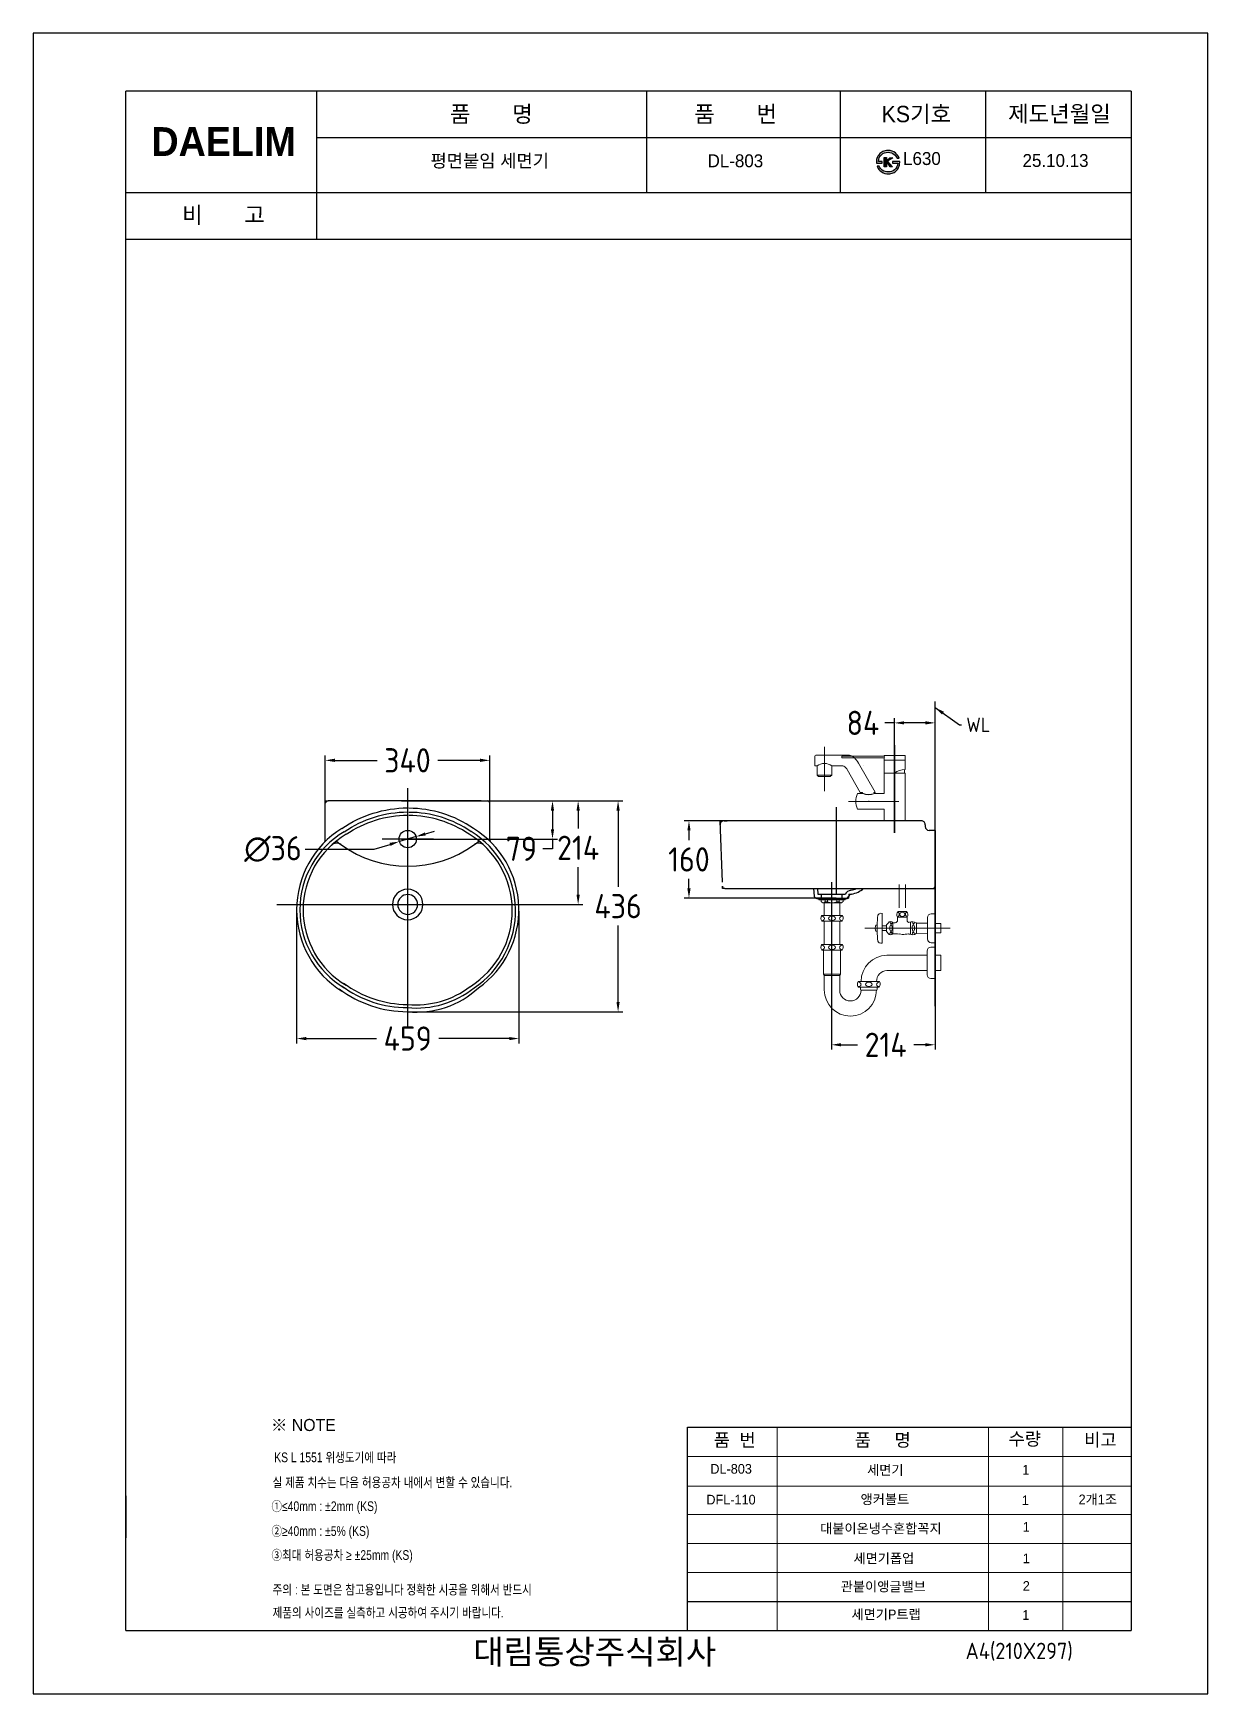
# Model space of a CAD drawing. Header units: millimetres. Extents: x 2401 to 4826, y 45 to 3475.
import ezdxf
from ezdxf.lldxf.tags import DXFTag

# ---------------------------------------------------------------- set-up
doc = ezdxf.new("R2010")
doc.units = ezdxf.units.MM
doc.header["$LTSCALE"] = 0.2
for name, color, linetype in [('2', 2, 'HIDDEN'), ('CENTER', 2, 'CENTER'), ('GAIKEI', 7, 'Continuous'), ('NITENSASEN', 7, 'PHANTOM2'), ('YA', 7, 'Continuous')]:
    doc.layers.add(name, color=color, linetype=linetype)
for name, color, linetype, lineweight in [('4-in', 41, 'HIDDEN', 9), ('AM_4', 40, 'Continuous', 13), ('AM_7', 4, 'AM_ISO08W050', 9), ('DIM', 3, 'Continuous', 15), ('OUTLINE', 11, 'Continuous', 35)]:
    doc.layers.add(name, color=color, linetype=linetype, lineweight=lineweight)
doc.styles.add('h', font='', dxfattribs={"height": 28})
doc.styles.add('MtXpl_', font='')
doc.styles.get("Standard").update_dxf_attribs({"font": 'ISOCP.SHX', "bigfont": 'WHGTXT.SHX'})
doc.styles.add('굴림', font='')
doc.styles.add('스타일1', font='txt.shx', dxfattribs={"bigfont": 'ghs.shx'})
doc.styles.get('h').set_extended_font_data('Haansoft Batang')
doc.styles.get('MtXpl_').set_extended_font_data('Gulim')
doc.styles.get('굴림').set_extended_font_data('援대┝')
tags = doc.linetypes.add('AM_ISO08W050', pattern=[18, 12, -1.5, 3, -1.5]).pattern_tags.tags
tags[10:11] = [DXFTag(74, 4), DXFTag(75, 0), DXFTag(340, '0'), DXFTag(46, 1.0), DXFTag(50, 0.0), DXFTag(44, 0.0), DXFTag(45, 0.0)]
tags[8:9] = [DXFTag(74, 4), DXFTag(75, 0), DXFTag(340, '0'), DXFTag(46, 1.0), DXFTag(50, 0.0), DXFTag(44, 0.0), DXFTag(45, 0.0)]
tags[6:7] = [DXFTag(74, 4), DXFTag(75, 0), DXFTag(340, '0'), DXFTag(46, 1.0), DXFTag(50, 0.0), DXFTag(44, 0.0), DXFTag(45, 0.0)]
tags[4:5] = [DXFTag(74, 4), DXFTag(75, 0), DXFTag(340, '0'), DXFTag(46, 1.0), DXFTag(50, 0.0), DXFTag(44, 0.0), DXFTag(45, 0.0)]
tags = doc.linetypes.add('AM_ISO08W050x2', pattern=[9, 6, -0.75, 1.5, -0.75]).pattern_tags.tags
tags[10:11] = [DXFTag(74, 4), DXFTag(75, 0), DXFTag(340, '0'), DXFTag(46, 1.0), DXFTag(50, 0.0), DXFTag(44, 0.0), DXFTag(45, 0.0)]
tags[8:9] = [DXFTag(74, 4), DXFTag(75, 0), DXFTag(340, '0'), DXFTag(46, 1.0), DXFTag(50, 0.0), DXFTag(44, 0.0), DXFTag(45, 0.0)]
tags[6:7] = [DXFTag(74, 4), DXFTag(75, 0), DXFTag(340, '0'), DXFTag(46, 1.0), DXFTag(50, 0.0), DXFTag(44, 0.0), DXFTag(45, 0.0)]
tags[4:5] = [DXFTag(74, 4), DXFTag(75, 0), DXFTag(340, '0'), DXFTag(46, 1.0), DXFTag(50, 0.0), DXFTag(44, 0.0), DXFTag(45, 0.0)]
tags = doc.linetypes.add('CENTER', pattern=[50.8, 31.75, -6.35, 6.35, -6.35]).pattern_tags.tags
tags[10:11] = [DXFTag(74, 4), DXFTag(75, 0), DXFTag(340, '0'), DXFTag(46, 1.0), DXFTag(50, 0.0), DXFTag(44, 0.0), DXFTag(45, 0.0)]
tags[8:9] = [DXFTag(74, 4), DXFTag(75, 0), DXFTag(340, '0'), DXFTag(46, 1.0), DXFTag(50, 0.0), DXFTag(44, 0.0), DXFTag(45, 0.0)]
tags[6:7] = [DXFTag(74, 4), DXFTag(75, 0), DXFTag(340, '0'), DXFTag(46, 1.0), DXFTag(50, 0.0), DXFTag(44, 0.0), DXFTag(45, 0.0)]
tags[4:5] = [DXFTag(74, 4), DXFTag(75, 0), DXFTag(340, '0'), DXFTag(46, 1.0), DXFTag(50, 0.0), DXFTag(44, 0.0), DXFTag(45, 0.0)]
tags = doc.linetypes.add('CENTER2', pattern=[28.575, 19.05, -3.175, 3.175, -3.175]).pattern_tags.tags
tags[10:11] = [DXFTag(74, 4), DXFTag(75, 0), DXFTag(340, '0'), DXFTag(46, 1.0), DXFTag(50, 0.0), DXFTag(44, 0.0), DXFTag(45, 0.0)]
tags[8:9] = [DXFTag(74, 4), DXFTag(75, 0), DXFTag(340, '0'), DXFTag(46, 1.0), DXFTag(50, 0.0), DXFTag(44, 0.0), DXFTag(45, 0.0)]
tags[6:7] = [DXFTag(74, 4), DXFTag(75, 0), DXFTag(340, '0'), DXFTag(46, 1.0), DXFTag(50, 0.0), DXFTag(44, 0.0), DXFTag(45, 0.0)]
tags[4:5] = [DXFTag(74, 4), DXFTag(75, 0), DXFTag(340, '0'), DXFTag(46, 1.0), DXFTag(50, 0.0), DXFTag(44, 0.0), DXFTag(45, 0.0)]
tags = doc.linetypes.add('HIDDEN', pattern=[9.525, 6.35, -3.175]).pattern_tags.tags
tags[6:7] = [DXFTag(74, 4), DXFTag(75, 0), DXFTag(340, '0'), DXFTag(46, 1.0), DXFTag(50, 0.0), DXFTag(44, 0.0), DXFTag(45, 0.0)]
tags[4:5] = [DXFTag(74, 4), DXFTag(75, 0), DXFTag(340, '0'), DXFTag(46, 1.0), DXFTag(50, 0.0), DXFTag(44, 0.0), DXFTag(45, 0.0)]
tags = doc.linetypes.add('PHANTOM2', pattern=[31.75, 15.875, -3.175, 3.175, -3.175, 3.175, -3.175]).pattern_tags.tags
tags[14:15] = [DXFTag(74, 4), DXFTag(75, 0), DXFTag(340, '0'), DXFTag(46, 1.0), DXFTag(50, 0.0), DXFTag(44, 0.0), DXFTag(45, 0.0)]
tags[12:13] = [DXFTag(74, 4), DXFTag(75, 0), DXFTag(340, '0'), DXFTag(46, 1.0), DXFTag(50, 0.0), DXFTag(44, 0.0), DXFTag(45, 0.0)]
tags[10:11] = [DXFTag(74, 4), DXFTag(75, 0), DXFTag(340, '0'), DXFTag(46, 1.0), DXFTag(50, 0.0), DXFTag(44, 0.0), DXFTag(45, 0.0)]
tags[8:9] = [DXFTag(74, 4), DXFTag(75, 0), DXFTag(340, '0'), DXFTag(46, 1.0), DXFTag(50, 0.0), DXFTag(44, 0.0), DXFTag(45, 0.0)]
tags[6:7] = [DXFTag(74, 4), DXFTag(75, 0), DXFTag(340, '0'), DXFTag(46, 1.0), DXFTag(50, 0.0), DXFTag(44, 0.0), DXFTag(45, 0.0)]
tags[4:5] = [DXFTag(74, 4), DXFTag(75, 0), DXFTag(340, '0'), DXFTag(46, 1.0), DXFTag(50, 0.0), DXFTag(44, 0.0), DXFTag(45, 0.0)]
doc.dimstyles.get("Standard").update_dxf_attribs({"dimscale": 10, "dimtxt": 3, "dimasz": 2, "dimexe": 1, "dimexo": 0, "dimgap": 1, "dimtad": 0, "dimtih": 1, "dimtoh": 1, "dimdec": 0, "dimdsep": 46, "dimtxsty": 'Standard', "dimcen": 2, "dimadec": 0, "dimazin": 0, "dimtfac": 1, "dimtdec": 4, "dimtmove": 0, "dimatfit": 3, "dimfxl": 0, "dimtolj": 1, "dimtzin": 0, "dimarcsym": 0})

msp = doc.modelspace()

# ---------------------------------------------------------------- texts
at = {"color": 3, "style": '굴림', "width": 0.8}
for s, p in [('KS L 1551 위생도기에 따라', (2898.4, 523.6)), ('실 제품 치수는 다음 허용공차 내에서 변할 수 있습니다.', (2895, 471.9)), ('①≤40mm : ±2mm (KS)', (2892.7, 422.6)), ('②≥40mm : ±5%%% (KS)', (2892.7, 371.3)), ('③최대 허용공차 ≥ ±25mm (KS)', (2892.7, 321.8))]:
    msp.add_text(s, height=20, dxfattribs=at).set_placement(p)
at = {"color": 1, "style": '굴림', "width": 0.8}
for s, p in [('주의 : 본 도면은 참고용입니다 정확한 시공을 위해서 반드시', (2895, 250.3)), ('제품의 사이즈를 실측하고 시공하여 주시기 바랍니다.', (2895, 202.9))]:
    msp.add_text(s, height=20, dxfattribs=at).set_placement(p)
at = {"insert": (4327.5, 2061.9), "char_height": 30, "attachment_point": 1}
msp.add_mtext('WL', dxfattribs=at)
at = {"layer": '2', "style": 'MtXpl_'}
msp.add_text('※ NOTE', height=25, dxfattribs=at).set_placement((2891.6, 587.9))
at = {"layer": 'DIM', "color": 0, "attachment_point": 1, "style": '스타일1'}
for s, insert, char_height in [('{\\fGulim|b0|i0|c129|p50;품       명}', (3261.4, 3325.4), 33.819), ('{\\fGulim|b0|i0|c129|p50;품       번}', (3765.7, 3325.4), 33.819), ('{\\fGulim|b0|i0|c129|p50;KS기호}', (4152.5, 3325.4), 33.819), ('{\\fGulim|b0|i0|c129|p50;제도년월일}', (4413.9, 3325.9), 33.819), ('{\\fGulim|b0|i0|c129|p50;비       고}', (2708.1, 3117.1), 33.819), ('{\\fGulim|b0|i0|c129|p50;품  번}', (3806.1, 582.6), 26.746), ('{\\fGulim|b0|i0|c129|p50;품     명}', (4097.1, 582.8), 26.746), ('{\\fGulim|b0|i0|c129|p50;수량}', (4414.9, 585), 26.746), ('{\\fGulim|b0|i0|c129|p50;비고}', (4570.9, 583.1), 26.746), ('{\\fGulim|b0|i0|c129|p50;1\\P}', (4443.2, 517.9), 20), ('{\\fGulim|b0|i0|c129|p50;1\\P}', (4442.2, 454.9), 20), ('{\\fGulim|b0|i0|c129|p50;1\\P}', (4444.1, 399.9), 20), ('{\\fGulim|b0|i0|c129|p50;1\\P}', (4444.2, 334.9), 20), ('{\\fGulim|b0|i0|c129|p50;2\\P}', (4444.2, 277.9), 20), ('{\\fGulim|b0|i0|c129|p50;1\\P}', (4443.2, 217.9), 20)]:
    msp.add_mtext(s, dxfattribs=dict(at, insert=insert, char_height=char_height))
for s, insert, char_height, width in [('{\\fGulim|b0|i0|c129|p50; \\H0.79087x; 평면붙임 세면기}', (3199.1, 3225.3), 33.819, 702.697), ('{\\fGulim|b0|i0|c129|p50; \\H0.79087x; DL-803}', (3771.4, 3225.3), 33.819, 270.186), ('{\\fGulim|b0|i0|c129|p50;   \\H0.79087x;L630}', (4160.2, 3230), 33.819, 702.697), ('{\\fGulim|b0|i0|c129|p50; \\H0.79087x; 25.10.13}', (4421.8, 3225.9), 33.819, 270.186), ('{\\fGulim|b0|i0|c129|p50;DL-803}', (3799, 519.8), 20, 17), ('{\\fGulim|b0|i0|c129|p50;세면기}', (4122.7, 517.5), 20, 147), ('{\\fGulim|b0|i0|c129|p50;DFL-110}', (3790.8, 456.2), 20, 147), ('{\\fGulim|b0|i0|c129|p50;앵커볼트}', (4109.3, 457), 20, 212), ('{\\fGulim|b0|i0|c129|p50;2개1조}', (4559.5, 456.7), 20, 97.658), ('{\\fGulim|b0|i0|c129|p50;대붙이온냉수혼합꼭지}', (4025.7, 396.5), 20, 290), ('{\\fGulim|b0|i0|c129|p50;세면기폽업}', (4094.6, 334.8), 20, 315), ('{\\fGulim|b0|i0|c129|p50;관붙이앵글밸브}', (4068.3, 276.8), 20, 212), ('{\\fGulim|b0|i0|c129|p50;세면기P트랩}', (4090.5, 219.1), 20, 212), ('{\\fGulim|b0|i0|c129|p50;       대림통상주식회사\\P}', (3182.1, 156.8), 50, 1090)]:
    msp.add_mtext(s, dxfattribs=dict(at, insert=insert, char_height=char_height, width=width))
at = {"layer": 'YA', "color": 7}
msp.add_text('A4(210X297)', height=33.819, dxfattribs=at).set_placement((4326.1, 116.8))
at = {"layer": 'YA', "color": 7, "insert": (2644.9, 3281.4), "char_height": 59.437, "width": 290.871, "attachment_point": 1, "style": 'h'}
msp.add_mtext('{\\fHYGraphic-Medium|b1|i0|c129|p18;DAELIM}', dxfattribs=at)

# ---------------------------------------------------------------- blocks, each defined once
blk = doc.blocks.new('*D21')
at = {"layer": 'Defpoints', "color": 0, "linetype": 'Continuous'}
for p in [(3343.6, 1973.4), (3003.6, 1889.7), (3343.6, 1889.7)]:
    blk.add_point(p, dxfattribs=at)
at = {"layer": 'GAIKEI', "color": 0, "linetype": 'Continuous', "lineweight": -2}
for p, q in [((3003.6, 1889.7), (3003.6, 1983.4)), ((3023.6, 1973.4), (3111.1, 1973.4)), ((3323.6, 1973.4), (3236.1, 1973.4)), ((3343.6, 1889.7), (3343.6, 1983.4))]:
    blk.add_line(p, q, dxfattribs=at)
at = {"layer": 'GAIKEI', "color": 0, "linetype": 'Continuous'}
for points in [[(3023.6, 1976.8), (3023.6, 1970.1), (3003.6, 1973.4)], [(3323.6, 1976.8), (3323.6, 1970.1), (3343.6, 1973.4)]]:
    blk.add_solid(points, dxfattribs=at)
at = {"layer": 'GAIKEI', "color": 0, "linetype": 'Continuous', "insert": (3173.6, 1973.4), "char_height": 50, "attachment_point": 5}
blk.add_mtext('\\A1;340', dxfattribs=at)
blk = doc.blocks.new('*D13')
at = {"layer": 'Defpoints', "color": 0, "linetype": 'Continuous'}
for p in [(3174.1, 1889.7), (3174.6, 1454.1), (3608.5, 1454.1)]:
    blk.add_point(p, dxfattribs=at)
at = {"layer": 'GAIKEI', "color": 0, "linetype": 'Continuous', "lineweight": -2}
for p, q in [((3174.1, 1889.7), (3618.5, 1889.7)), ((3608.5, 1869.7), (3608.5, 1712.2)), ((3608.5, 1474.1), (3608.5, 1632.2)), ((3174.6, 1454.1), (3618.5, 1454.1))]:
    blk.add_line(p, q, dxfattribs=at)
at = {"layer": 'GAIKEI', "color": 0, "linetype": 'Continuous'}
for points in [[(3605.2, 1869.7), (3611.8, 1869.7), (3608.5, 1889.7)], [(3605.2, 1474.1), (3611.8, 1474.1), (3608.5, 1454.1)]]:
    blk.add_solid(points, dxfattribs=at)
at = {"layer": 'GAIKEI', "color": 0, "linetype": 'Continuous', "insert": (3608.5, 1672.2), "char_height": 50, "attachment_point": 5}
blk.add_mtext('\\A1;436', dxfattribs=at)
blk = doc.blocks.new('*D14')
at = {"layer": 'Defpoints', "color": 0, "linetype": 'Continuous'}
for p in [(2944.6, 1664.7), (3403.6, 1661.5), (3403.6, 1398.7)]:
    blk.add_point(p, dxfattribs=at)
at = {"layer": 'GAIKEI', "color": 0, "linetype": 'Continuous', "lineweight": -2}
for p, q in [((2944.6, 1664.7), (2944.6, 1388.7)), ((3403.6, 1661.5), (3403.6, 1388.7)), ((2964.6, 1398.7), (3109.8, 1398.7)), ((3383.6, 1398.7), (3238.4, 1398.7))]:
    blk.add_line(p, q, dxfattribs=at)
at = {"layer": 'GAIKEI', "color": 0, "linetype": 'Continuous'}
for points in [[(2964.6, 1402), (2964.6, 1395.3), (2944.6, 1398.7)], [(3383.6, 1402), (3383.6, 1395.3), (3403.6, 1398.7)]]:
    blk.add_solid(points, dxfattribs=at)
at = {"layer": 'GAIKEI', "color": 0, "linetype": 'Continuous', "insert": (3174.1, 1398.7), "char_height": 50, "attachment_point": 5}
blk.add_mtext('\\A1;459', dxfattribs=at)
blk = doc.blocks.new('*D15')
at = {"layer": 'Defpoints', "color": 0, "linetype": 'Continuous'}
for p in [(3174.1, 1889.7), (3174.1, 1675.7), (3526, 1675.7)]:
    blk.add_point(p, dxfattribs=at)
at = {"layer": 'GAIKEI', "color": 0, "linetype": 'Continuous', "lineweight": -2}
for p, q in [((3174.1, 1889.7), (3536, 1889.7)), ((3526, 1869.7), (3526, 1832.7)), ((3526, 1695.7), (3526, 1752.7)), ((3174.1, 1675.7), (3536, 1675.7))]:
    blk.add_line(p, q, dxfattribs=at)
at = {"layer": 'GAIKEI', "color": 0, "linetype": 'Continuous'}
for points in [[(3522.7, 1869.7), (3529.4, 1869.7), (3526, 1889.7)], [(3522.7, 1695.7), (3529.4, 1695.7), (3526, 1675.7)]]:
    blk.add_solid(points, dxfattribs=at)
at = {"layer": 'GAIKEI', "color": 0, "linetype": 'Continuous', "insert": (3526, 1792.7), "char_height": 50, "attachment_point": 5}
blk.add_mtext('\\A1;214', dxfattribs=at)
blk = doc.blocks.new('*D16')
at = {"layer": 'Defpoints', "color": 0, "linetype": 'Continuous'}
for p in [(4049.1, 1721.7), (4263.1, 1721.7), (4049.1, 1385.8)]:
    blk.add_point(p, dxfattribs=at)
at = {"layer": 'GAIKEI', "color": 0, "linetype": 'Continuous', "lineweight": -2}
for p, q in [((4049.1, 1721.7), (4049.1, 1375.8)), ((4263.1, 1721.7), (4263.1, 1375.8)), ((4069.1, 1385.8), (4103, 1385.8)), ((4243.1, 1385.8), (4219.3, 1385.8))]:
    blk.add_line(p, q, dxfattribs=at)
at = {"layer": 'GAIKEI', "color": 0, "linetype": 'Continuous'}
for points in [[(4069.1, 1389.2), (4069.1, 1382.5), (4049.1, 1385.8)], [(4243.1, 1389.2), (4243.1, 1382.5), (4263.1, 1385.8)]]:
    blk.add_solid(points, dxfattribs=at)
at = {"layer": 'GAIKEI', "color": 0, "linetype": 'Continuous', "insert": (4161.1, 1385.8), "char_height": 50, "attachment_point": 5}
blk.add_mtext('\\A1;214', dxfattribs=at)
blk = doc.blocks.new('*D17')
at = {"layer": 'Defpoints', "color": 0, "linetype": 'Continuous'}
for p in [(4059.1, 1848.7), (3754.9, 1688.7), (4059.2, 1688.7)]:
    blk.add_point(p, dxfattribs=at)
at = {"layer": 'GAIKEI', "color": 0, "linetype": 'Continuous', "lineweight": -2}
for p, q in [((4059.1, 1848.7), (3744.9, 1848.7)), ((3754.9, 1828.7), (3754.9, 1808.7)), ((3754.9, 1708.7), (3754.9, 1728.7)), ((4059.2, 1688.7), (3744.9, 1688.7))]:
    blk.add_line(p, q, dxfattribs=at)
at = {"layer": 'GAIKEI', "color": 0, "linetype": 'Continuous'}
for points in [[(3751.6, 1828.7), (3758.2, 1828.7), (3754.9, 1848.7)], [(3751.6, 1708.7), (3758.2, 1708.7), (3754.9, 1688.7)]]:
    blk.add_solid(points, dxfattribs=at)
at = {"layer": 'GAIKEI', "color": 0, "linetype": 'Continuous', "insert": (3754.9, 1768.7), "char_height": 50, "attachment_point": 5}
blk.add_mtext('\\A1;160', dxfattribs=at)
blk = doc.blocks.new('*D18')
at = {"layer": 'Defpoints', "color": 0, "linetype": 'Continuous'}
for p in [(3161.1, 1889.7), (3161.1, 1810.7), (3473.1, 1810.7)]:
    blk.add_point(p, dxfattribs=at)
at = {"layer": 'GAIKEI', "color": 0, "linetype": 'Continuous', "lineweight": -2}
for p, q in [((3161.1, 1889.7), (3483.1, 1889.7)), ((3473.1, 1869.7), (3473.1, 1830.7)), ((3161.1, 1810.7), (3483.1, 1810.7)), ((3473.1, 1790.7), (3453.1, 1790.7)), ((3473.1, 1810.7), (3473.1, 1790.7))]:
    blk.add_line(p, q, dxfattribs=at)
at = {"layer": 'GAIKEI', "color": 0, "linetype": 'Continuous'}
for points in [[(3469.7, 1869.7), (3476.4, 1869.7), (3473.1, 1889.7)], [(3469.7, 1830.7), (3476.4, 1830.7), (3473.1, 1810.7)]]:
    blk.add_solid(points, dxfattribs=at)
at = {"layer": 'GAIKEI', "color": 0, "linetype": 'Continuous', "insert": (3408.8, 1790.7), "char_height": 50, "attachment_point": 5}
blk.add_mtext('\\A1;79', dxfattribs=at)
blk = doc.blocks.new('*D19')
at = {"layer": 'Defpoints', "color": 0, "linetype": 'Continuous'}
for p in [(3156.8, 1805.6), (3191.4, 1815.8)]:
    blk.add_point(p, dxfattribs=at)
at = {"layer": 'GAIKEI', "color": 0, "linetype": 'Continuous', "lineweight": -2}
for p, q in [((3210.5, 1821.5), (3229.7, 1827.2)), ((2962, 1790.2), (3105, 1790.2)), ((3105, 1790.2), (3137.7, 1799.9)), ((3191.4, 1815.8), (3156.8, 1805.6))]:
    blk.add_line(p, q, dxfattribs=at)
at = {"layer": 'GAIKEI', "color": 0, "linetype": 'Continuous'}
for points in [[(3209.6, 1824.7), (3211.5, 1818.3), (3191.4, 1815.8)], [(3136.7, 1803.1), (3138.6, 1796.7), (3156.8, 1805.6)]]:
    blk.add_solid(points, dxfattribs=at)
at = {"layer": 'GAIKEI', "color": 0, "linetype": 'Continuous', "insert": (2895.8, 1790.2), "char_height": 50, "attachment_point": 5}
blk.add_mtext('\\A1;∅36', dxfattribs=at)
blk = doc.blocks.new('*D20')
at = {"layer": 'Defpoints', "color": 0, "linetype": 'Continuous'}
for p in [(4179.1, 2050.8), (4179.1, 1824), (4263.1, 1824)]:
    blk.add_point(p, dxfattribs=at)
at = {"layer": 'GAIKEI', "color": 0, "linetype": 'Continuous', "lineweight": -2}
for p, q in [((4179.1, 1824), (4179.1, 2060.8)), ((4263.1, 1824), (4263.1, 2060.8)), ((4179.1, 2050.8), (4159.1, 2050.8)), ((4243.1, 2050.8), (4199.1, 2050.8))]:
    blk.add_line(p, q, dxfattribs=at)
at = {"layer": 'GAIKEI', "color": 0, "linetype": 'Continuous'}
for points in [[(4199.1, 2054.2), (4199.1, 2047.5), (4179.1, 2050.8)], [(4243.1, 2054.2), (4243.1, 2047.5), (4263.1, 2050.8)]]:
    blk.add_solid(points, dxfattribs=at)
at = {"layer": 'GAIKEI', "color": 0, "linetype": 'Continuous', "insert": (4114.1, 2050.8), "char_height": 50, "attachment_point": 5}
blk.add_mtext('\\A1;84', dxfattribs=at)

# ---------------------------------------------------------------- dimensions: what is measured, and where the dimension line sits
at = {"layer": 'GAIKEI', "linetype": 'Continuous'}
for base, p1, p2, picture, middle in [((4179.1, 2050.8), (4263.1, 1824), (4179.1, 1824), '*D20', (4114.1, 2050.8)), ((3403.6, 1398.7), (2944.6, 1664.7), (3403.6, 1661.5), '*D14', (3174.1, 1398.7))]:
    dim = msp.add_linear_dim(base=base, p1=p1, p2=p2, dimstyle='Standard', override={"dimtxt": 5, "dimgap": 1.5}, dxfattribs=at)
    dim.commit()
    dim.dimension.update_dxf_attribs({"geometry": picture, "text_midpoint": middle})
for base, p1, p2, override, picture, middle in [((3343.6, 1973.4), (3003.6, 1889.7), (3343.6, 1889.7), {"dimtxt": 5, "dimgap": 1.5}, '*D21', (3173.6, 1973.4)), ((4049.1, 1385.8), (4263.1, 1721.7), (4049.1, 1721.7), {"dimtxt": 5, "dimgap": 1.5, "dimtfill": 0}, '*D16', (4161.1, 1385.8))]:
    dim = msp.add_linear_dim(base=base, p1=p1, p2=p2, dimstyle='Standard', override=override, dxfattribs=at)
    dim.commit()
    dim.dimension.update_dxf_attribs({"geometry": picture, "text_midpoint": middle, "dimtype": 160})
for base, p1, p2, picture, middle in [((3473.1, 1810.7), (3161.1, 1889.7), (3161.1, 1810.7), '*D18', (3408.8, 1790.7)), ((3754.9, 1688.7), (4059.1, 1848.7), (4059.2, 1688.7), '*D17', (3754.9, 1768.7))]:
    dim = msp.add_linear_dim(base=base, p1=p1, p2=p2, angle=90, dimstyle='Standard', override={"dimtxt": 5, "dimgap": 1.5}, dxfattribs=at)
    dim.commit()
    dim.dimension.update_dxf_attribs({"geometry": picture, "text_midpoint": middle})
for base, p2, picture, middle in [((3608.5, 1454.1), (3174.6, 1454.1), '*D13', (3608.5, 1672.2)), ((3526, 1675.7), (3174.1, 1675.7), '*D15', (3526, 1792.7))]:
    dim = msp.add_linear_dim(base=base, p1=(3174.1, 1889.7), p2=p2, angle=90, dimstyle='Standard', override={"dimtxt": 5, "dimgap": 1.5}, dxfattribs=at)
    dim.commit()
    dim.dimension.update_dxf_attribs({"geometry": picture, "text_midpoint": middle, "dimtype": 160})
dim = msp.add_diameter_dim_2p(p1=(3191.4, 1815.8), p2=(3156.8, 1805.6), dimstyle='Standard', override={"dimtxt": 5, "dimgap": 1.5}, dxfattribs=at)
dim.commit()
dim.dimension.update_dxf_attribs({"geometry": '*D19', "text_midpoint": (2895.8, 1790.2), "dimtype": 163})

# ---------------------------------------------------------------- hatches: boundary and pattern name
at = {"layer": 'DIM'}
h = msp.add_hatch(color=0, dxfattribs=at)
h.dxf.hatch_style = 1
edge = h.paths.add_edge_path()
edge.add_spline(control_points=[(4152.2, 3224.5), (4155.9, 3227.8), (4160.6, 3229.5), (4166.2, 3229.5)], knot_values=[9, 9, 9, 9, 10, 10, 10, 10], degree=3, periodic=0)
edge.add_spline(control_points=[(4166.2, 3229.5), (4170.8, 3229.5), (4175, 3228.1), (4178.7, 3225.2)], knot_values=[8, 8, 8, 8, 9, 9, 9, 9], degree=3, periodic=0)
edge.add_spline(control_points=[(4178.7, 3225.2), (4181.6, 3222.8), (4183.6, 3220.2), (4184.5, 3217.4)], knot_values=[7, 7, 7, 7, 8, 8, 8, 8], degree=3, periodic=0)
edge.add_spline(control_points=[(4184.5, 3217.4), (4184.5, 3217.4), (4189.2, 3217.4), (4189.2, 3217.4)], knot_values=[6.00001, 6.00001, 6.00001, 6.00001, 7, 7, 7, 7], degree=3, periodic=0)
edge.add_spline(control_points=[(4189.2, 3217.4), (4187.4, 3221.8), (4184.7, 3225.4), (4181.3, 3228.1)], knot_values=[5, 5, 5, 5, 6, 6, 6, 6], degree=3, periodic=0)
edge.add_spline(control_points=[(4181.3, 3228.1), (4177.1, 3231.5), (4171.9, 3233.2), (4165.7, 3233.3)], knot_values=[4, 4, 4, 4, 5, 5, 5, 5], degree=3, periodic=0)
edge.add_spline(control_points=[(4165.7, 3233.3), (4161.8, 3233.2), (4158.2, 3232.4), (4155, 3230.9)], knot_values=[3, 3, 3, 3, 4, 4, 4, 4], degree=3, periodic=0)
edge.add_spline(control_points=[(4155, 3230.9), (4152, 3229.6), (4149.5, 3227.6), (4147.4, 3225)], knot_values=[2, 2, 2, 2, 3, 3, 3, 3], degree=3, periodic=0)
edge.add_spline(control_points=[(4147.4, 3225), (4145.4, 3222.7), (4143.9, 3219.9), (4143, 3216.8)], knot_values=[1, 1, 1, 1, 2, 2, 2, 2], degree=3, periodic=0)
edge.add_spline(control_points=[(4143, 3216.8), (4142.1, 3213.7), (4141.7, 3210.5), (4141.9, 3207.2)], knot_values=[0, 0, 0, 0, 1, 1, 1, 1], degree=3, periodic=0)
edge.add_spline(control_points=[(4141.9, 3207.2), (4141.9, 3207.2), (4141.9, 3207.2), (4141.9, 3207.2), (4141.9, 3207.2), (4153.9, 3207.2), (4153.9, 3207.2), (4153.9, 3207.2), (4153.9, 3210.8), (4153.9, 3210.8), (4153.9, 3210.8), (4146.1, 3210.8), (4146.1, 3210.8)], knot_values=[11.00004, 11.00004, 11.00004, 11.00004, 12, 12, 12, 13, 13, 13, 14, 14, 14, 14.99996, 14.99996, 14.99996, 14.99996], degree=3, periodic=0)
edge.add_spline(control_points=[(4146.1, 3210.8), (4146.1, 3210.8), (4146.1, 3210.8), (4146.1, 3210.8)], knot_values=[11, 11, 11, 11, 11.00004, 11.00004, 11.00004, 11.00004], degree=3, periodic=0)
edge.add_spline(control_points=[(4146.1, 3210.8), (4146.4, 3216.5), (4148.4, 3221), (4152.2, 3224.5)], knot_values=[10, 10, 10, 10, 11, 11, 11, 11], degree=3, periodic=0)
h = msp.add_hatch(color=0, dxfattribs=at)
h.dxf.hatch_style = 1
edge = h.paths.add_edge_path()
edge.add_spline(control_points=[(4167.1, 3188.8), (4162.1, 3188.6), (4157.7, 3189.8), (4154.1, 3192.6)], knot_values=[8, 8, 8, 8, 9, 9, 9, 9], degree=3, periodic=0)
edge.add_spline(control_points=[(4154.1, 3192.6), (4151.7, 3194.6), (4149.5, 3197.3), (4147.7, 3200.8)], knot_values=[7, 7, 7, 7, 8, 8, 8, 8], degree=3, periodic=0)
edge.add_spline(control_points=[(4147.7, 3200.8), (4147.7, 3200.8), (4143.3, 3200.8), (4143.3, 3200.8)], knot_values=[6.00001, 6.00001, 6.00001, 6.00001, 7, 7, 7, 7], degree=3, periodic=0)
edge.add_spline(control_points=[(4143.3, 3200.8), (4145.4, 3195.5), (4148.6, 3191.5), (4152.9, 3188.8)], knot_values=[5, 5, 5, 5, 6, 6, 6, 6], degree=3, periodic=0)
edge.add_spline(control_points=[(4152.9, 3188.8), (4157, 3186.2), (4161.7, 3184.9), (4167.1, 3184.9)], knot_values=[4, 4, 4, 4, 5, 5, 5, 5], degree=3, periodic=0)
edge.add_spline(control_points=[(4167.1, 3184.9), (4170.4, 3184.9), (4173.5, 3185.6), (4176.4, 3186.9)], knot_values=[3, 3, 3, 3, 4, 4, 4, 4], degree=3, periodic=0)
edge.add_spline(control_points=[(4176.4, 3186.9), (4179.3, 3188.2), (4181.8, 3190), (4183.9, 3192.4)], knot_values=[2, 2, 2, 2, 3, 3, 3, 3], degree=3, periodic=0)
edge.add_spline(control_points=[(4183.9, 3192.4), (4186, 3194.8), (4187.6, 3197.5), (4188.7, 3200.7)], knot_values=[1, 1, 1, 1, 2, 2, 2, 2], degree=3, periodic=0)
edge.add_spline(control_points=[(4188.7, 3200.7), (4189.8, 3203.9), (4190.4, 3207.2), (4190.3, 3210.8)], knot_values=[0, 0, 0, 0, 1, 1, 1, 1], degree=3, periodic=0)
edge.add_spline(control_points=[(4190.3, 3210.8), (4190.3, 3210.8), (4190.3, 3210.8), (4190.3, 3210.8), (4190.3, 3210.8), (4174.9, 3210.8), (4174.9, 3210.8), (4174.9, 3210.8), (4174.9, 3207.2), (4174.9, 3207.2), (4174.9, 3207.2), (4186.1, 3207.2), (4186.1, 3207.2)], knot_values=[11.00004, 11.00004, 11.00004, 11.00004, 12, 12, 12, 13, 13, 13, 14, 14, 14, 14.99996, 14.99996, 14.99996, 14.99996], degree=3, periodic=0)
edge.add_spline(control_points=[(4186.1, 3207.2), (4186.1, 3207.2), (4186.1, 3207.2), (4186.1, 3207.2)], knot_values=[11, 11, 11, 11, 11.00004, 11.00004, 11.00004, 11.00004], degree=3, periodic=0)
edge.add_spline(control_points=[(4186.1, 3207.2), (4185.6, 3201.2), (4183.3, 3196.5), (4179.1, 3193.1)], knot_values=[10, 10, 10, 10, 11, 11, 11, 11], degree=3, periodic=0)
edge.add_spline(control_points=[(4179.1, 3193.1), (4175.5, 3190.2), (4171.5, 3188.8), (4167.1, 3188.8)], knot_values=[9, 9, 9, 9, 10, 10, 10, 10], degree=3, periodic=0)
h = msp.add_hatch(color=0, dxfattribs=at)
h.dxf.hatch_style = 1
h.paths.add_polyline_path([(4162.6, 3211.8), (4162.6, 3218.5), (4158.2, 3218.5), (4158.2, 3199.6), (4162.6, 3199.6), (4162.6, 3206.3), (4164.7, 3208.2), (4170.1, 3199.6), (4175.1, 3199.6), (4164.7, 3210.9), (4175.6, 3218.3), (4169.8, 3218.3)])

# ---------------------------------------------------------------- linework, layer by layer
for p, q in [((3003.6, 1889.7), (3009.6, 1889.7)), ((3338.6, 1889.7), (3343.6, 1889.7)), ((3827.5, 1848.7), (3834.1, 1848.7)), ((3343.6, 1810), (3343.6, 1813.5)), ((3824.1, 1708.7), (3824, 1713.5)), ((3829, 1708.7), (3824.1, 1708.7))]:
    msp.add_line(p, q)
at = {"color": 0}
for p, q in [((4013.7, 1693.1), (4014.1, 1688.7)), ((4018.6, 1688.7), (4014.1, 1688.7)), ((4079.7, 1688.7), (4084.1, 1688.7)), ((4085, 1696.7), (4084.1, 1688.7)), ((4258.1, 1708.7), (4263.1, 1708.7)), ((4263.1, 1713.7), (4263.1, 1708.7))]:
    msp.add_line(p, q, dxfattribs=at)
for start, end in [(231.1161, 234.0148), (305.9852, 308.8297)]:
    msp.add_arc((3174.1, 1989.4), 234.7, start, end)
for centre, radius, start, end in [((4079.7, 1693.7), 5, 340.3475, 353.7464), ((4083.1, 1746.7), 50, 272.1845, 278.7189)]:
    msp.add_arc(centre, radius, start, end, dxfattribs=at)
at = {"layer": '4-in', "color": 0, "linetype": 'HIDDEN'}
for p, q in [((4189.2, 1716.7), (4189.2, 1669)), ((4201.9, 1716.7), (4201.9, 1669)), ((4022.5, 1687.3), (4022.7, 1687.1)), ((4022.7, 1687.1), (4078.4, 1687.1)), ((4023.7, 1685.5), (4022.7, 1687.1)), ((4077.4, 1685.5), (4023.7, 1685.5)), ((4028, 1685.5), (4028, 1681.8)), ((4036.2, 1681.2), (4032.5, 1679.1)), ((4036.2, 1685.5), (4036.2, 1681.2)), ((4041, 1681.2), (4036.2, 1681.2)), ((4041, 1681.2), (4041, 1685.5)), ((4060.1, 1681.2), (4060.1, 1685.5)), ((4060.1, 1681.2), (4064.8, 1681.2)), ((4064.8, 1685.5), (4064.8, 1681.2)), ((4064.8, 1681.2), (4068.6, 1679.1)), ((4073.1, 1685.5), (4073.1, 1681.8)), ((4077.4, 1685.5), (4078.3, 1687)), ((4078.5, 1687.2), (4078.3, 1687)), ((4028.8, 1652.9), (4071.7, 1652.9)), ((4031.5, 1679.1), (4069.7, 1679.1)), ((4034.4, 1652.9), (4034.4, 1679.9)), ((4066.2, 1652.9), (4066.2, 1679.9)), ((4153.8, 1657.4), (4153.8, 1626.6)), ((4185.8, 1649.4), (4185.8, 1643.1)), ((4185.8, 1649.4), (4195.5, 1649.4)), ((4195.5, 1661), (4186.6, 1661)), ((4195.5, 1661), (4204.4, 1661)), ((4205.3, 1649.4), (4195.5, 1649.4)), ((4205.3, 1649.4), (4205.3, 1643.1)), ((4247.3, 1626.6), (4247.3, 1648.6)), ((4263.3, 1656.6), (4255.3, 1656.6)), ((4263.3, 1656.6), (4263.3, 1596.6)), ((4029.1, 1641), (4071.5, 1641)), ((4034.4, 1592.8), (4034.4, 1641)), ((4066.2, 1592.8), (4066.2, 1641)), ((4143.5, 1632.9), (4140.9, 1632.9)), ((4143.5, 1620.4), (4140.9, 1620.4)), ((4143.5, 1632.9), (4143.5, 1626.6)), ((4143.5, 1620.4), (4143.5, 1626.6)), ((4162.6, 1631.4), (4153.8, 1631.4)), ((4153.8, 1595.8), (4153.8, 1626.6)), ((4162.6, 1621.9), (4153.8, 1621.9)), ((4162.6, 1633.3), (4162.6, 1626.6)), ((4162.6, 1619.9), (4162.6, 1626.6)), ((4180.9, 1637.9), (4175.9, 1637.9)), ((4175.9, 1626.6), (4175.9, 1637.9)), ((4175.9, 1626.6), (4175.9, 1615.3)), ((4212.1, 1613.8), (4212.1, 1639.6)), ((4224.5, 1636.9), (4247.3, 1636.9)), ((4224.5, 1636.5), (4224.5, 1626.6)), ((4224.5, 1616.8), (4224.5, 1626.6)), ((4224.5, 1616.4), (4247.3, 1615.6)), ((4247.3, 1626.6), (4247.3, 1604.6)), ((4263.2, 1636.4), (4274.8, 1635.9)), ((4263.2, 1616.9), (4274.8, 1617.3)), ((4263.3, 1636.9), (4275.3, 1636.4)), ((4263.3, 1616.4), (4275.3, 1616.9)), ((4274.8, 1617.3), (4274.8, 1635.9)), ((4275.3, 1616.9), (4275.3, 1636.4)), ((4028.8, 1592.8), (4071.7, 1592.8)), ((4029.1, 1581), (4071.5, 1581)), ((4033, 1581), (4033, 1531.4)), ((4067.6, 1581), (4067.6, 1531.4)), ((4246.5, 1579.5), (4246.5, 1530.5)), ((4263.3, 1587.5), (4254.5, 1587.5)), ((4263.3, 1596.6), (4255.3, 1596.6)), ((4263.3, 1587.5), (4263.3, 1522.5)), ((4246.5, 1570.9), (4163.5, 1570.9)), ((4263.3, 1570.9), (4275.3, 1570.9)), ((4275.3, 1570.9), (4275.3, 1539.2)), ((4033, 1531.4), (4050.3, 1531.4)), ((4033, 1531.4), (4034.3, 1529.5)), ((4034.4, 1499.3), (4034.4, 1529.3)), ((4050.3, 1529.2), (4034.7, 1529.2)), ((4067.6, 1531.4), (4050.3, 1531.4)), ((4050.3, 1529.2), (4065.9, 1529.2)), ((4066.2, 1498.9), (4066.2, 1529.3)), ((4067.6, 1531.4), (4066.3, 1529.5)), ((4104.4, 1516.5), (4148.2, 1516.5)), ((4246.5, 1539.2), (4163.8, 1539.2)), ((4263.3, 1522.5), (4254.5, 1522.5)), ((4263.3, 1539.2), (4275.3, 1539.2)), ((4263.3, 1524.2), (4263.3, 1524.2)), ((4104.6, 1504.7), (4147.9, 1504.7)), ((4142.6, 1498.5), (4109.9, 1498.5))]:
    msp.add_line(p, q, dxfattribs=at)
for centre, radius, start, end in [((4023.3, 1687.9), 1, 170.7155, 219.8174), ((4034.8, 1687), 8.53, 217.11, 247.1635), ((4050.3, 1700.6), 21.5, 244.2713, 270.3415), ((4050.8, 1700.6), 21.5, 269.5271, 295.5973), ((4066.3, 1686.9), 8.53, 293.4537, 322.7587), ((4077.8, 1687.9), 1, 320.0512, 4.3747), ((4038.3, 1647.1), 11.1, 148.8113, 213.3669), ((4027.9, 1643.7), 8.15, 51.0291, 87.0955), ((4030.2, 1646.6), 4.44, 9.1834, 50.9041), ((4028.4, 1647.1), 6.17, 339.6302, 2.3089), ((4070.4, 1646.6), 4.44, 129.0959, 170.8166), ((4072.2, 1647.1), 6.17, 177.6911, 200.3698), ((4072.7, 1643.7), 8.15, 92.9045, 128.9709), ((4062.3, 1647.1), 11.1, 326.6331, 31.1887), ((4290.9, 1632.4), 147.4, 171.8425, 179.8347), ((4149.6, 1651.9), 4.86, 109.8782, 162.436), ((4152.2, 1648.4), 9.1, 79.9088, 117.8131), ((4193.4, 1654.7), 9.25, 136.9454, 214.442), ((4184, 1655.4), 5.13, 284.2499, 66.949), ((4207, 1655.4), 5.13, 113.051, 255.7501), ((4197.6, 1654.7), 9.25, 325.558, 43.0546), ((4255.3, 1648.6), 8, 90, 180), ((4027.9, 1653.7), 11.5, 272.4639, 293.4458), ((4031, 1646.6), 3.63, 293.5002, 333.5642), ((4069.6, 1646.6), 3.63, 206.4358, 246.4998), ((4072.7, 1653.7), 11.5, 246.5542, 267.5361), ((4152.9, 1627.2), 13.2, 154.8755, 182.9989), ((4152.9, 1626), 13.2, 177.0011, 205.1245), ((4290.9, 1620.8), 147.4, 180.1653, 188.1575), ((4153.2, 1645.5), 15.4, 307.7279, 330.5375), ((4153.2, 1607.7), 15.4, 29.4625, 52.2721), ((4171.3, 1635), 5.5, 32.0635, 147.9365), ((4171.3, 1618.2), 5.5, 212.0635, 327.9365), ((4204.4, 2078.7), 464.3, 266.4868, 268.1143), ((4179.8, 1643.7), 5.97, 280.5078, 353.7104), ((4196.6, 1645.3), 31.5, 256.2428, 279.2232), ((4211.6, 1556.9), 58.1, 93.0431, 99.8068), ((4211.2, 1643.7), 5.97, 186.2896, 222.8818), ((4209, 1641.7), 3, 222.8818, 292.2868), ((4208.6, 1611.9), 3, 63.6793, 93.0431), ((4216.2, 1627.2), 14.1, 243.6793, 303.6931), ((4215.9, 1625), 15.1, 57.3757, 112.2868), ((4223.2, 1636.6), 1.34, 351.8695, 51.75), ((4223.2, 1616.6), 1.34, 308.25, 8.1305), ((4038.3, 1587.1), 11.1, 148.8113, 213.3669), ((4027.9, 1583.7), 8.15, 51.0291, 87.0955), ((4027.9, 1593.7), 11.5, 272.4639, 293.4458), ((4031, 1586.5), 3.63, 293.5002, 333.5642), ((4030.2, 1586.6), 4.44, 9.1834, 50.9041), ((4028.4, 1587), 6.17, 339.6302, 2.3089), ((4070.4, 1586.6), 4.44, 129.0959, 170.8166), ((4072.2, 1587), 6.17, 177.6911, 200.3698), ((4069.6, 1586.5), 3.63, 206.4358, 246.4998), ((4072.7, 1583.7), 8.15, 92.9045, 128.9709), ((4072.7, 1593.7), 11.5, 246.5542, 267.5361), ((4062.3, 1587.1), 11.1, 326.6331, 31.1887), ((4149.6, 1601.3), 4.86, 197.564, 250.1218), ((4152.2, 1604.8), 9.1, 242.1869, 280.0912), ((4254.5, 1579.5), 8, 90, 180), ((4255.3, 1604.6), 8, 180, 270), ((4164.3, 1517), 53.9, 90.7806, 180.5464), ((4034.7, 1529.7), 0.5, 213.0349, 270), ((4065.9, 1529.7), 0.5, 270, 326.9651), ((4113.8, 1510.8), 11.1, 148.8113, 213.3669), ((4103.4, 1507.4), 8.15, 51.0291, 87.0955), ((4105.7, 1510.3), 4.44, 9.1834, 50.9041), ((4104, 1510.7), 6.17, 339.6302, 2.3089), ((4164.3, 1517), 22.1, 91.2181, 181.3307), ((4146.8, 1510.3), 4.44, 129.0959, 170.8166), ((4148.6, 1510.7), 6.17, 177.6911, 200.3698), ((4149.1, 1507.4), 8.15, 92.9045, 128.9709), ((4138.7, 1510.8), 11.1, 326.6331, 31.1887), ((4254.5, 1530.5), 8, 180, 270), ((4088.3, 1499), 53.9, 180, 0), ((4088.3, 1498.5), 22.1, 180, 0), ((4103.4, 1517.4), 11.5, 272.4639, 293.4458), ((4106.5, 1510.2), 3.63, 293.5002, 333.5642), ((4114.3, 1501.6), 5.35, 144.5444, 214.9279), ((4138.2, 1501.6), 5.35, 325.0721, 35.4556), ((4146, 1510.2), 3.63, 206.4358, 246.4998), ((4149.1, 1517.4), 11.5, 246.5542, 267.5361)]:
    msp.add_arc(centre, radius, start, end, dxfattribs=at)
for centre, major_axis, ratio in [((4050.3, 1647.1), (-7.06, 0), 0.634714), ((4172.1, 1626.7), (0.07, -6.46), 0.383483), ((4218.4, 1626.7), (0.07, -6.46), 0.383483), ((4050.3, 1587.1), (-7.06, 0), 0.634714), ((4126.3, 1510.8), (-7.06, 0), 0.634714)]:
    msp.add_ellipse(centre, major_axis=major_axis, ratio=ratio, dxfattribs=at)
for centre, major_axis, ratio, start_param, end_param in [((4195.4, 1655.1), (-5.34, 0), 0.813611, -4.712389, 1.570796), ((4172.1, 1612), (0.07, -6.46), 0.383483, 1.82765, 4.567783), ((4172.3, 1641.7), (0.07, -6.46), 0.383483, 4.9223, 7.474632), ((4218.4, 1612), (0.07, -6.46), 0.383483, 1.86121, 4.535285), ((4218.7, 1641.7), (0.07, -6.46), 0.383483, 4.967368, 7.446372)]:
    msp.add_ellipse(centre, major_axis=major_axis, ratio=ratio, start_param=start_param, end_param=end_param, dxfattribs=at)
at = {"layer": 'AM_4', "color": 0}
for p, q in [((4014.6, 1963), (4014.6, 1982.3)), ((4019.6, 1962), (4015.6, 1962)), ((4082.6, 1984.3), (4016.6, 1984.3)), ((4019.6, 1942.7), (4019.6, 1962)), ((4070.9, 1962), (4049.6, 1962)), ((4049.6, 1942.7), (4049.6, 1962)), ((4049.6, 1961.7), (4049.6, 1962)), ((4126.1, 1981.9), (4071.3, 1981.9)), ((4126.1, 1978.5), (4071.3, 1978.5)), ((4139.6, 1907.7), (4104.8, 1967.9)), ((4158.1, 1981.9), (4126.1, 1981.9)), ((4158.1, 1978.5), (4126.1, 1978.5)), ((4158.1, 1983.7), (4201.1, 1983.7)), ((4158.1, 1981.9), (4158.1, 1983.7)), ((4158.1, 1946.7), (4158.1, 1978.5)), ((4158.1, 1973.7), (4201.1, 1973.7)), ((4201.1, 1954.2), (4201.1, 1983.7)), ((4022.6, 1939.7), (4019.6, 1942.7)), ((4049.6, 1942.7), (4019.6, 1942.7)), ((4046.6, 1939.7), (4022.6, 1939.7)), ((4046.6, 1939.7), (4049.6, 1942.7)), ((4108.7, 1907.2), (4081.5, 1954.4)), ((4158.1, 1904.7), (4158.1, 1946.7)), ((4158.1, 1946.7), (4201.1, 1946.7)), ((4200.2, 1946.7), (4200.2, 1954.2)), ((4201.1, 1848.7), (4201.1, 1946.7)), ((4103.1, 1904.7), (4113.6, 1904.7)), ((4112, 1907), (4109.1, 1907)), ((4113.6, 1904.7), (4112.5, 1906.7)), ((4137.9, 1904.7), (4137, 1906.2)), ((4139.2, 1907), (4137.4, 1907)), ((4137.9, 1904.7), (4158.1, 1904.7)), ((4103.1, 1872.7), (4158.1, 1872.7)), ((4158.1, 1848.7), (4158.1, 1872.7)), ((4158.1, 1848.7), (4201.1, 1848.7))]:
    msp.add_line(p, q, dxfattribs=at)
for centre, radius, start, end in [((4016.6, 1982.3), 2, 90, 180), ((4015.6, 1963), 1, 180, 270), ((4034.6, 1942.9), 24.2, 51.784, 128.216), ((4073, 1980.2), 2.44, 134.8765, 225.1235), ((4070.9, 1952), 10, 44.0107, 90), ((4061.5, 1942.9), 23, 30, 44.0107), ((4082.6, 1964.3), 20, 45.4376, 90), ((4061.5, 1942.9), 50, 30, 45.4376), ((4155.2, 1980.2), 3.38, 329.146, 30.854), ((4199.4, 1924.4), 29.9, 86.8087, 131.6507), ((4137.2, 1888.7), 37.7, 154.9006, 205.0994), ((4109.1, 1907.5), 0.5, 210, 270), ((4112, 1906.5), 0.5, 30, 90), ((4125.8, 1938.1), 35.1, 249.0884, 289.9304), ((4125.8, 1938.1), 35.6, 250.0696, 289.9304), ((4123.9, 1888.7), 2.41, 334.9006, 25.0994), ((4137.4, 1906.5), 0.5, 90, 210), ((4139.2, 1907.5), 0.5, 270, 30)]:
    msp.add_arc(centre, radius, start, end, dxfattribs=at)
at = {"layer": 'AM_4'}
msp.add_arc((4114.9, 1963.8), 0.5, 210, 270, dxfattribs=at)
at = {"layer": 'AM_7', "color": 0, "linetype": 'AM_ISO08W050x2'}
msp.add_line((4034.6, 1909.7), (4034.6, 2001.6), dxfattribs=at)
at = {"layer": 'AM_7', "color": 0}
for p, q in [((4084.6, 1888.7), (4188.1, 1888.7)), ((4294.1, 1626.6), (4118.1, 1626.6))]:
    msp.add_line(p, q, dxfattribs=at)
at = {"layer": 'CENTER'}
msp.add_line((4179.1, 2005), (4179.1, 1824), dxfattribs=at)
at = {"layer": 'CENTER', "color": 0}
for p, q in [((3174.1, 1423.7), (3174.1, 1915.6)), ((4059.1, 1876.7), (4059.1, 1695.6)), ((2904.1, 1675.7), (3444.1, 1675.7))]:
    msp.add_line(p, q, dxfattribs=at)
at = {"layer": 'CENTER', "color": 0, "linetype": 'CENTER2'}
msp.add_line((3227.2, 1810.7), (3121, 1810.7), dxfattribs=at)
at = {"layer": 'DIM', "color": 0}
for p, q in [((3937.1, 595.6), (3937.1, 175.6)), ((4373.1, 595.6), (4373.1, 175.6)), ((4527.1, 595.6), (4527.1, 175.6)), ((3751.6, 535.6), (4668.1, 535.6)), ((3751.6, 473.8), (4668.1, 473.8)), ((3751.6, 415.6), (4668.1, 415.6)), ((3751.6, 355.6), (4668.1, 355.6)), ((3751.6, 295.6), (4668.1, 295.6))]:
    msp.add_line(p, q, dxfattribs=at)
at = {"layer": 'GAIKEI'}
for p, q in [((4263.1, 1465.5), (4263.1, 2094.7)), ((3003.6, 1808.6), (3003.6, 1889.7)), ((3325.6, 1889.7), (3009.6, 1889.7)), ((3343.6, 1813.5), (3343.6, 1889.7)), ((3824, 1721.5), (3819.4, 1848.5)), ((3827.4, 1848.7), (3827.5, 1848.7)), ((4235.7, 1848.7), (3827.5, 1848.7)), ((4235.7, 1848.7), (4235.6, 1848.7)), ((4242.8, 1840.4), (4242.8, 1836.7)), ((4263.1, 1828.7), (4250.8, 1828.7)), ((4263.1, 1828.7), (4263.1, 1705.7)), ((3829, 1708.7), (4022, 1708.7))]:
    msp.add_line(p, q, dxfattribs=at)
at = {"layer": 'GAIKEI', "color": 0}
for p, q in [((4012, 1708.7), (4013.7, 1693.1)), ((4018.6, 1688.7), (4079.7, 1688.7)), ((4020, 1708.7), (4021.3, 1696.7)), ((4020.1, 1708.7), (4263.1, 1708.7)), ((4021.3, 1696.7), (4077.7, 1696.7)), ((4027.6, 1696.7), (4027.6, 1688.7)), ((4070.6, 1696.7), (4070.6, 1688.7))]:
    msp.add_line(p, q, dxfattribs=at)
at = {"layer": 'GAIKEI'}
for points in [[(3038.1, 1832.7, -0.149876), (3174.1, 1875.2, -0.918225)], [(3047.1, 1820.7, -0.148946), (3174.1, 1860.2, -0.162278)], [(3310.1, 1832.7, 0.151289), (3176.2, 1874.3, 0.918225)], [(3301.1, 1820.7, 0.150438), (3176.2, 1859.3, 0.162278)]]:
    msp.add_lwpolyline(points, format="xyb", dxfattribs=at)
msp.add_circle((3174.1, 1810.7), 18, dxfattribs=at)
msp.add_circle((3174.1, 1810.7), 18, dxfattribs=at)
for centre, radius, start, end in [((3010.5, 1882.5), 7.24, 97.1842, 162.4269), ((3338.6, 1884.7), 5, 0, 90), ((3142.3, 1664.7), 197.7, 121.8005, 238.1995), ((3139.3, 1664.7), 181.2, 120.5894, 239.4106), ((3205.7, 1662.9), 184.4, 301.9937, 58.838), ((3205.9, 1664.7), 197.7, 305.4171, 58.1995), ((3827.4, 1840.7), 8, 90, 182.1211), ((4234.8, 1840.7), 8, 357.8789, 90), ((4250.8, 1836.7), 8, 180, 270), ((2996.5, 1808.5), 7.12, 309.6105, 1.4758), ((3027.4, 1787.3), 15, 54.0148, 137.0445), ((3174.1, 1989.4), 234.7, 234.0148, 305.9852), ((3320.8, 1787.3), 15, 42.9555, 125.9852), ((3352.4, 1810.2), 8.81, 181.1452, 226.7754), ((3174.1, 1675.7), 31.5, 90, 270), ((3174.1, 1675.7), 20.5, 90, 270), ((3174.1, 1675.7), 31.5, 270, 90), ((3174.1, 1675.7), 20.5, 270, 90), ((3829, 1713.7), 5, 182.1211, 270), ((3173.7, 1689.2), 220, 233.1301, 270), ((3173.7, 1689.2), 235, 233.1301, 270), ((3191.1, 1652.8), 184.5, 264.5829, 307.4829), ((3192.3, 1641.7), 188.4, 264.3414, 312.8745)]:
    msp.add_arc(centre, radius, start, end, dxfattribs=at)
at = {"layer": 'GAIKEI', "color": 0}
for centre, radius, start, end in [((4018.6, 1693.7), 5, 186.2334, 270), ((4091.9, 1689.3), 16, 98.6675, 152.5641), ((4079.7, 1693.7), 5, 270, 340.3475), ((4091.9, 1689.3), 8, 98.7189, 160.3756), ((4083.1, 1746.7), 42, 278.7189, 295.3249), ((4083.1, 1746.7), 50, 278.7189, 310.5998), ((4258.1, 1713.7), 5, 270, 0)]:
    msp.add_arc(centre, radius, start, end, dxfattribs=at)
at = {"layer": 'NITENSASEN', "color": 0}
for points in [[(3043.1, 1826, -0.149378), (3174.1, 1866.9, -0.162278)], [(3305.1, 1826, 0.150832), (3176.2, 1866, 0.162278)]]:
    msp.add_lwpolyline(points, format="xyb", dxfattribs=at)
for centre, radius, start, end in [((3139.2, 1664.7), 187.8, 120.7921, 239.2079), ((3205.6, 1662.8), 191.2, 303.4647, 58.6431), ((3173.7, 1689.2), 226.7, 233.1301, 270), ((3191.5, 1653.8), 192.1, 264.6697, 308.4612)]:
    msp.add_arc(centre, radius, start, end, dxfattribs=at)
at = {"layer": 'OUTLINE', "color": 0}
for p, q in [((4018.8, 1688), (4081.8, 1688)), ((4084.8, 1691), (4086, 1691))]:
    msp.add_line(p, q, dxfattribs=at)
msp.add_arc((4084.8, 1688), 3, 90, 180, dxfattribs=at)
at = {"layer": 'YA', "color": 7}
for p, q in [((4668.1, 3355.6), (2592.1, 3355.6)), ((2592.1, 2285.4), (2592.1, 3355.6)), ((2986.6, 3049.6), (2986.6, 3355.6)), ((3668.1, 3145.3), (3668.1, 3355.3)), ((4068.1, 3145.3), (4068.1, 3355.3)), ((4368.1, 3145.3), (4368.1, 3355.3)), ((4668.1, 3355.6), (4668.1, 175.6)), ((4668.1, 3259.6), (2986.6, 3259.6)), ((4668.1, 3259.6), (2986.6, 3259.6)), ((4668.1, 3145.6), (2592.1, 3145.6)), ((4668.1, 3049.6), (2592.1, 3049.6)), ((4668.1, 3049.6), (2592.1, 3049.6)), ((2592.1, 175.6), (2592.1, 2285.4)), ((3751.6, 595.6), (4668.1, 595.6)), ((3751.6, 175.6), (3751.6, 595.6)), ((2592.1, 454.1), (2592.1, 367.6)), ((3751.6, 235.6), (4668.1, 235.6)), ((2592.1, 175.6), (4668.1, 175.6))]:
    msp.add_line(p, q, dxfattribs=at)
at = {"layer": 'YA', "color": 0}
msp.add_lwpolyline([(2400.7, 45.1), (4826.2, 45.1), (4826.2, 3475.5), (2400.7, 3475.5)], close=True, dxfattribs=at)
at = {"layer": 'YA', "color": 7}
msp.add_lwpolyline([(4162.6, 3211.8), (4169.8, 3218.3), (4175.6, 3218.3), (4164.7, 3210.9), (4175.1, 3199.6), (4170.1, 3199.6), (4164.7, 3208.2), (4162.6, 3206.3), (4162.6, 3199.6), (4158.2, 3199.6), (4158.2, 3218.5), (4162.6, 3218.5), (4162.6, 3211.8)], close=True, dxfattribs=at)
for points in [[(4141.9, 3207.2), (4141.7, 3210.5), (4142.1, 3213.7), (4143, 3216.8), (4143.9, 3219.9), (4145.4, 3222.7), (4147.4, 3225), (4149.5, 3227.6), (4152, 3229.6), (4155, 3230.9), (4158.2, 3232.4), (4161.8, 3233.2), (4165.7, 3233.3), (4171.9, 3233.2), (4177.1, 3231.5), (4181.3, 3228.1), (4184.7, 3225.4), (4187.4, 3221.8), (4189.2, 3217.4), (4189.2, 3217.4), (4184.5, 3217.4), (4184.5, 3217.4), (4183.6, 3220.2), (4181.6, 3222.8), (4178.7, 3225.2), (4175, 3228.1), (4170.8, 3229.5), (4166.2, 3229.5), (4160.6, 3229.5), (4155.9, 3227.8), (4152.2, 3224.5), (4148.4, 3221), (4146.4, 3216.5), (4146.1, 3210.8), (4146.1, 3210.8), (4153.9, 3210.8), (4153.9, 3210.8), (4153.9, 3210.8), (4153.9, 3207.2), (4153.9, 3207.2), (4153.9, 3207.2), (4141.9, 3207.2), (4141.9, 3207.2), (4141.9, 3207.2), (4141.9, 3207.2), (4141.9, 3207.2)], [(4190.3, 3210.8), (4190.4, 3207.2), (4189.8, 3203.9), (4188.7, 3200.7), (4187.6, 3197.5), (4186, 3194.8), (4183.9, 3192.4), (4181.8, 3190), (4179.3, 3188.2), (4176.4, 3186.9), (4173.5, 3185.6), (4170.4, 3184.9), (4167.1, 3184.9), (4161.7, 3184.9), (4157, 3186.2), (4152.9, 3188.8), (4148.6, 3191.5), (4145.4, 3195.5), (4143.3, 3200.8), (4143.3, 3200.8), (4147.7, 3200.8), (4147.7, 3200.8), (4149.5, 3197.3), (4151.7, 3194.6), (4154.1, 3192.6), (4157.7, 3189.8), (4162.1, 3188.6), (4167.1, 3188.8), (4171.5, 3188.8), (4175.5, 3190.2), (4179.1, 3193.1), (4183.3, 3196.5), (4185.6, 3201.2), (4186.1, 3207.2), (4186.1, 3207.2), (4174.9, 3207.2), (4174.9, 3207.2), (4174.9, 3207.2), (4174.9, 3210.8), (4174.9, 3210.8), (4174.9, 3210.8), (4190.3, 3210.8), (4190.3, 3210.8), (4190.3, 3210.8), (4190.3, 3210.8), (4190.3, 3210.8)]]:
    msp.add_open_spline(points, degree=3, knots=[0, 0, 0, 0, 1, 1, 1, 2, 2, 2, 3, 3, 3, 4, 4, 4, 5, 5, 5, 6, 6, 6, 7, 7, 7, 8, 8, 8, 9, 9, 9, 10, 10, 10, 11, 11, 11, 12, 12, 12, 13, 13, 13, 14, 14, 14, 15, 15, 15, 15], dxfattribs=at)

msp.set_redraw_order([(e.dxf.handle, doc.entitydb.next_handle()) for e in msp.query("TEXT MTEXT ATTDEF DIMENSION ARC_DIMENSION")])  # texts and dimensions are drawn at this point

# ---------------------------------------------------------------- leaders
at = {"annotation_type": 0, "has_hookline": 1, "hookline_direction": 0, "text_width": 45}
msp.add_leader([(4263.1, 2082.5), (4313.7, 2046.9), (4317.5, 2046.9)], dimstyle='Standard', override={"dimgap": 1, "dimtad": 0}, dxfattribs=at)

doc.saveas('drawing.dxf')
